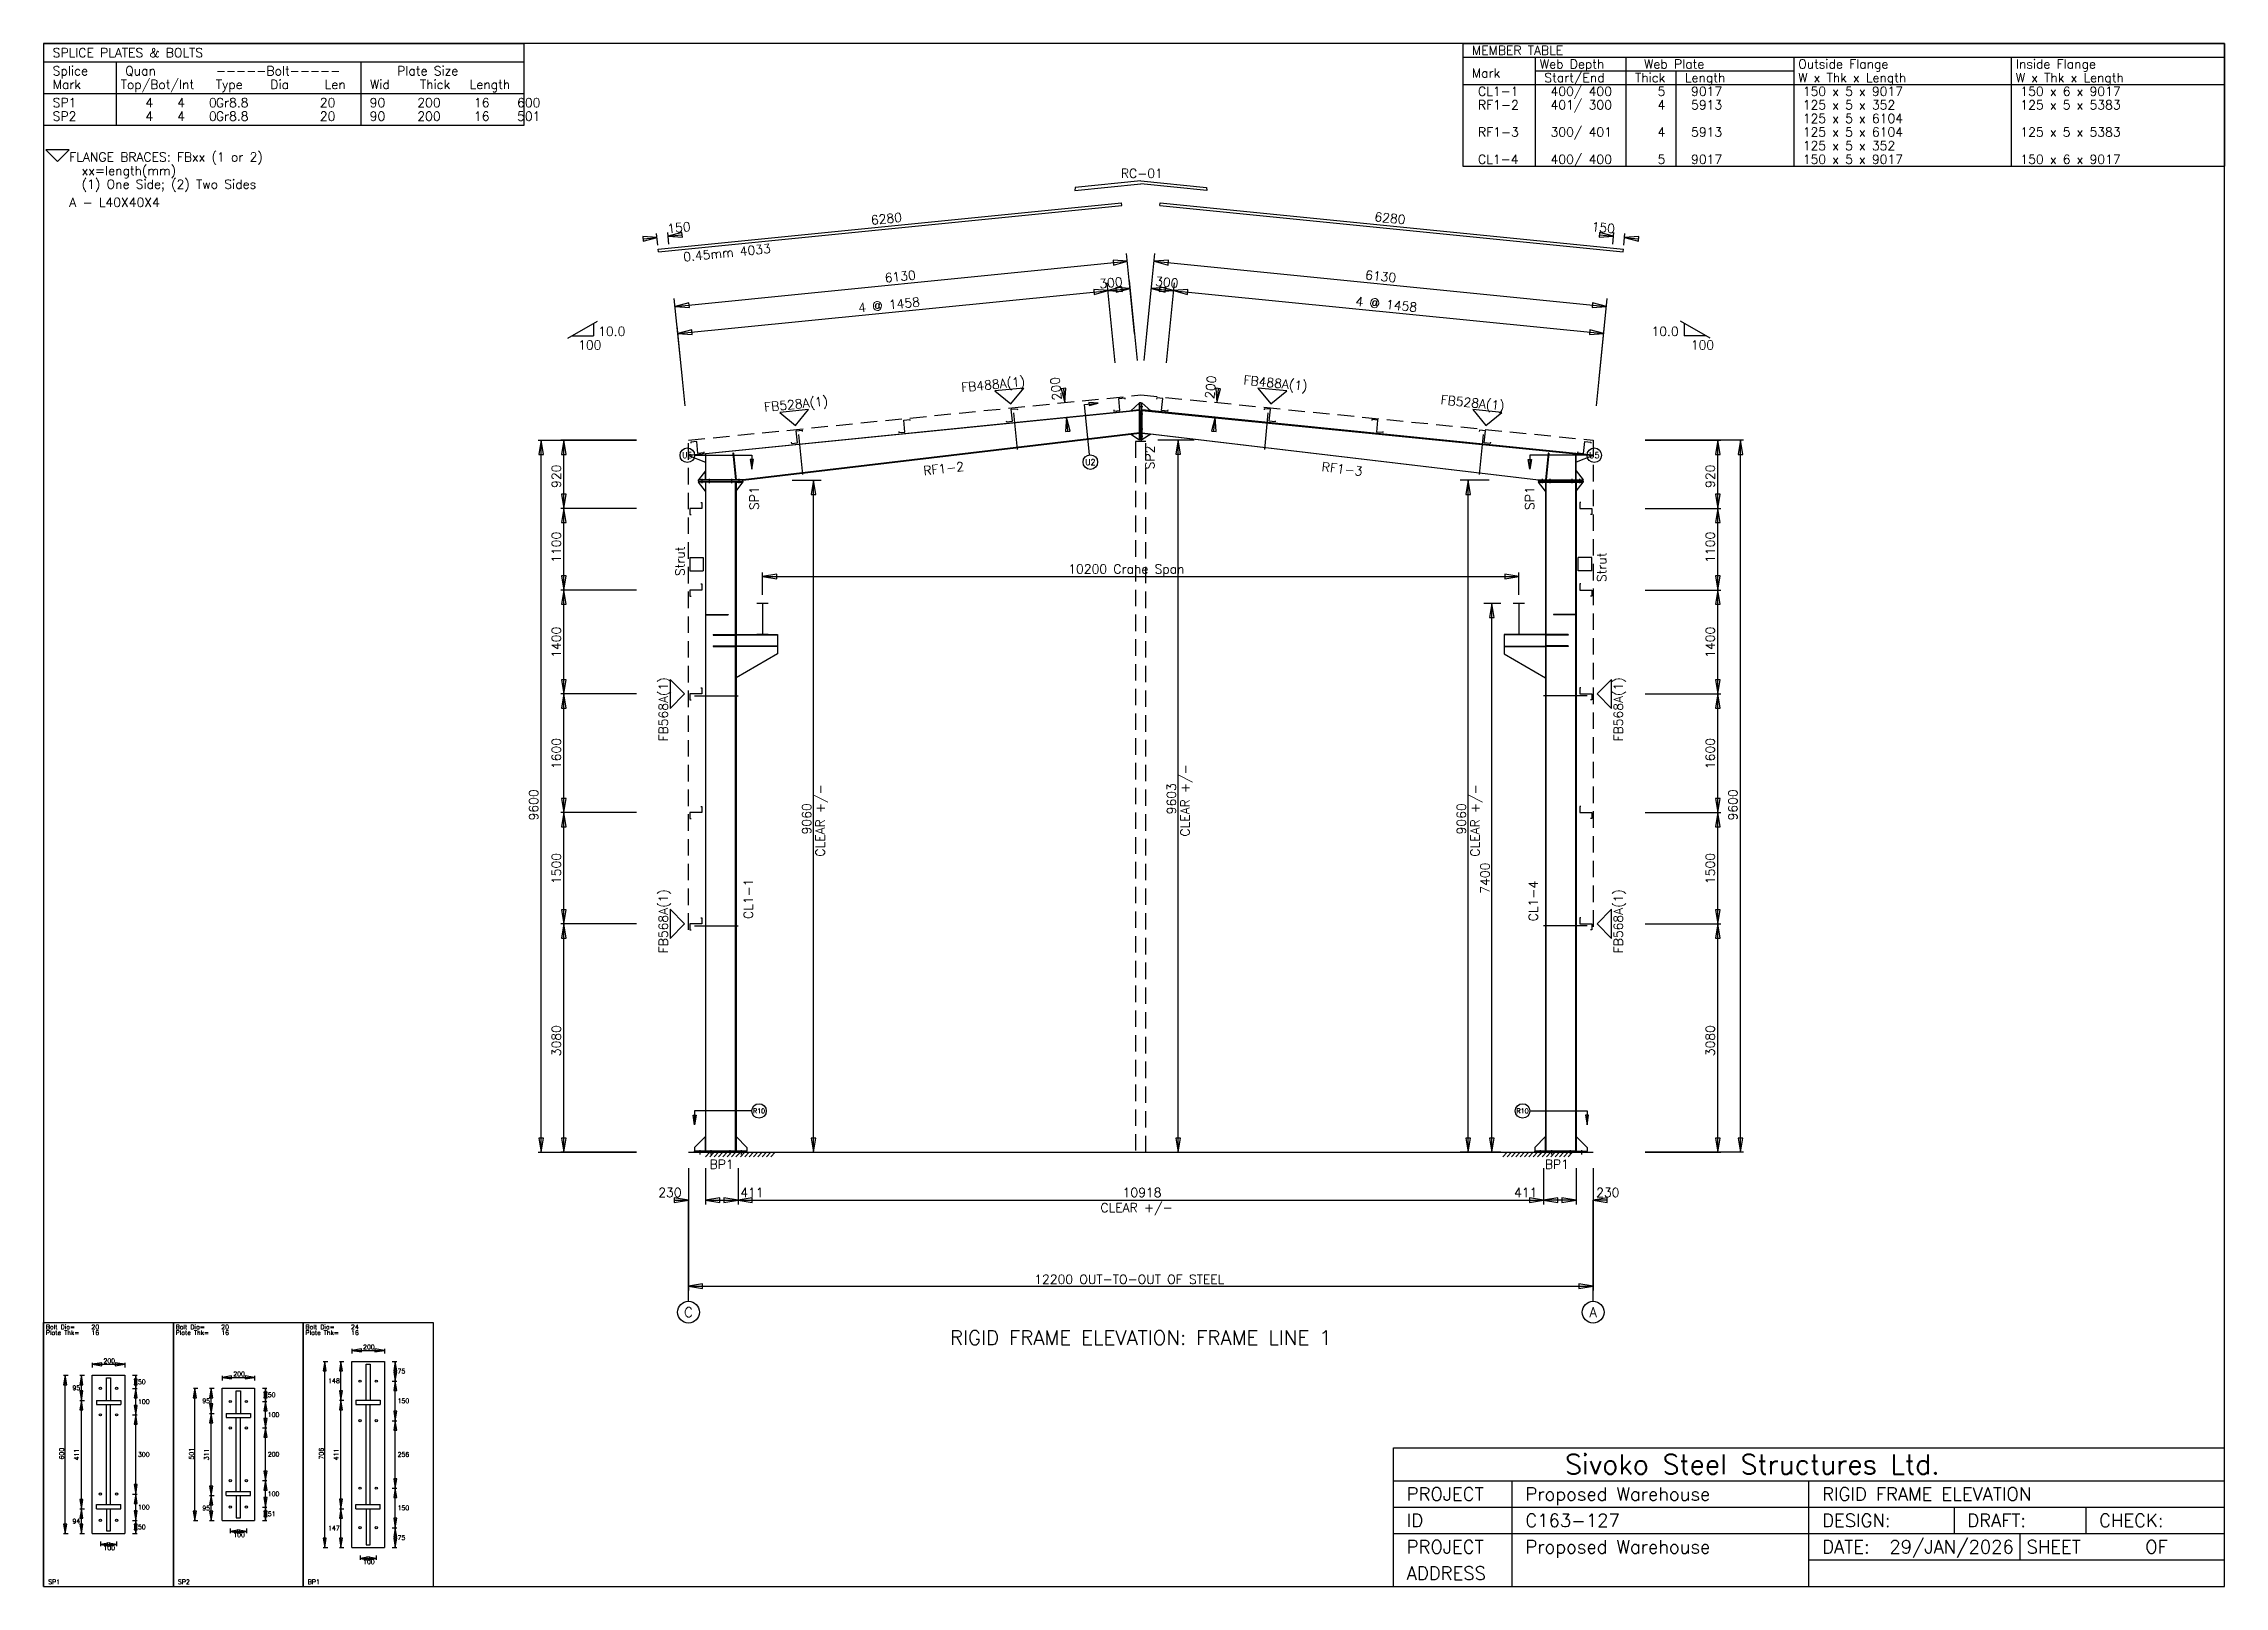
# Model space of a CAD drawing. Extents: x 0 to 29410, y 0 to 20797.
import ezdxf
from ezdxf.enums import TextEntityAlignment as Align

# ---------------------------------------------------------------- set-up
doc = ezdxf.new("R2010")
doc.units = 0
doc.linetypes.add('CONTIN', pattern=[0])
doc.linetypes.add('DASHED', pattern=[333.52, 222.32, -111.2])
doc.layers.get('0').update_dxf_attribs({"linetype": 'CONTIN'})
for name, color, linetype in [('1', 7, 'CONTIN'), ('10', 10, 'CONTIN'), ('11', 7, 'CONTIN'), ('12', 6, 'CONTIN'), ('13', 1, 'CONTIN'), ('14', 7, 'CONTIN'), ('15', 7, 'CONTIN'), ('2', 6, 'CONTIN'), ('22', 7, 'CONTIN'), ('26', 7, 'CONTIN'), ('3', 7, 'CONTIN'), ('5', 5, 'DASHED'), ('7', 7, 'CONTIN')]:
    doc.layers.add(name, color=color, linetype=linetype)
doc.styles.add('SIMPLEX', font='SIMPLEX')

msp = doc.modelspace()

# ---------------------------------------------------------------- texts
at = {"layer": '14', "style": 'SIMPLEX'}
for s, height, p in [('Sivoko Steel Structures Ltd.', 266.789124, (20516.8496, 1511.80493)), ('PROJECT', 177.859406, (18382.5371, 1156.08618)), ('Proposed Warehouse', 177.859406, (19983.2715, 1156.08618)), ('RIGID FRAME ELEVATION', 177.859406, (23985.1074, 1156.08618)), ('ID', 177.859406, (18382.5371, 800.36731)), ('C163-127', 177.859406, (19983.2715, 800.36731)), ('DESIGN:', 177.859406, (23985.1074, 800.36731)), ('DRAFT:', 177.859406, (25941.5625, 800.36731)), ('CHECK:', 177.859406, (27720.1563, 800.36731)), ('PROJECT', 177.859406, (18382.5371, 444.648529)), ('Proposed Warehouse', 177.859406, (19983.2715, 444.648529)), ('DATE:', 177.859406, (23985.1074, 444.648529)), ('29/JAN/2026', 177.859406, (24892.1895, 444.648529)), ('SHEET', 177.859406, (26741.9297, 444.648529)), ('OF', 177.859406, (28342.666, 444.648529)), ('ADDRESS', 177.859406, (18382.5371, 88.929703))]:
    msp.add_text(s, height=height, dxfattribs=at).set_placement(p)

# ---------------------------------------------------------------- blocks, each defined once
blk = doc.blocks.new('ARROWF')
for p, q in [((0, 0), (-191, 32)), ((-191, 32), (-191, -32)), ((-191, -32), (0, 0))]:
    blk.add_line(p, q)
blk = doc.blocks.new('EPBLK1')
for p, q in [((0, 0), (0, 1778.59387)), ((0, 1778.59387), (875.292297, 1778.59387)), ((875.292297, 1778.59387), (875.292297, 0)), ((328.234619, 355.718781), (328.234619, 1422.87524)), ((328.234619, 1422.87524), (547.057678, 1422.87524)), ((423.750885, 1253.90869), (423.750885, 1404.80469)), ((423.750885, 1404.80469), (451.541412, 1404.80469)), ((451.541412, 1404.80469), (451.541412, 1253.90869)), ((547.057678, 1422.87524), (547.057678, 355.718781)), ((355.587494, 1253.90869), (519.704773, 1253.90869)), ((355.587494, 1253.90869), (355.587494, 1226.11816)), ((355.587494, 1226.11816), (519.704773, 1226.11816)), ((423.750885, 550.697205), (423.750885, 1226.11816)), ((451.541412, 550.697205), (451.541412, 1226.11816)), ((519.704773, 1253.90869), (519.704773, 1226.11816)), ((355.587494, 550.697205), (519.704773, 550.697205)), ((355.587494, 522.906616), (355.587494, 550.697205)), ((355.587494, 522.906616), (519.704773, 522.906616)), ((423.750885, 522.906616), (423.750885, 373.789276)), ((451.541412, 373.789276), (451.541412, 522.906616)), ((519.704773, 522.906616), (519.704773, 550.697205)), ((328.234619, 355.718781), (547.057678, 355.718781)), ((423.750885, 373.789276), (451.541412, 373.789276)), ((0, 0), (875.292297, 0))]:
    blk.add_line(p, q)
for centre in [(382.940399, 1333.94543), (492.351929, 1333.94543), (382.940399, 1156.08606), (492.351929, 1156.08606), (382.940399, 622.507874), (492.351929, 622.507874), (382.940399, 444.648468), (492.351929, 444.648468)]:
    blk.add_circle(centre, 7.642396)
at = {"layer": '2'}
for p, q in [((328.234619, 1506.80261), (328.234619, 1476.23291)), ((328.234619, 1496.61267), (547.057678, 1496.61267)), ((547.057678, 1506.80261), (547.057678, 1476.23291)), ((134.627243, 1422.87524), (165.196823, 1422.87524)), ((144.817108, 355.718781), (144.817108, 1422.87524)), ((244.30722, 1422.87524), (274.876801, 1422.87524)), ((254.497086, 1253.90869), (254.497086, 1422.87524)), ((600.415527, 1422.87524), (630.985107, 1422.87524)), ((600.415527, 1333.94543), (630.985107, 1333.94543)), ((600.415527, 1333.94543), (630.985107, 1333.94543)), ((620.795227, 1333.94543), (620.795227, 1422.87524)), ((620.795227, 1156.08606), (620.795227, 1333.94543)), ((244.30722, 1253.90869), (274.876801, 1253.90869)), ((244.30722, 1253.90869), (274.876801, 1253.90869)), ((254.497086, 522.906555), (254.497086, 1253.90869)), ((600.415527, 1156.08606), (630.985107, 1156.08606)), ((600.415527, 1156.08606), (630.985107, 1156.08606)), ((620.795227, 622.507874), (620.795227, 1156.08606)), ((600.415527, 622.507874), (630.985107, 622.507874)), ((600.415527, 622.507874), (630.985107, 622.507874)), ((620.795227, 444.648468), (620.795227, 622.507874)), ((244.30722, 522.906555), (274.876801, 522.906555)), ((244.30722, 522.906555), (274.876801, 522.906555)), ((254.497086, 355.718781), (254.497086, 522.906555)), ((600.415527, 444.648468), (630.985107, 444.648468)), ((600.415527, 444.648468), (630.985107, 444.648468)), ((620.795227, 355.718781), (620.795227, 444.648468)), ((134.627243, 355.718781), (165.196823, 355.718781)), ((244.30722, 355.718781), (274.876801, 355.718781)), ((382.940399, 302.360962), (382.940399, 271.791412)), ((492.351929, 302.360962), (492.351929, 271.791412)), ((600.415527, 355.718781), (630.985107, 355.718781)), ((382.940399, 281.981262), (492.351929, 281.981262))]:
    blk.add_line(p, q, dxfattribs=at)
at = {"layer": '2', "xscale": 0.333, "yscale": 0.333, "zscale": 0.333}
for p, rotation in [((328.234619, 1496.61267), 180), ((144.817108, 1422.87524), 90), ((254.497086, 1422.87524), 89.9999847), ((620.795227, 1422.87524), 89.9999847), ((620.795227, 1333.94543), 89.9999847), ((620.795227, 1333.94543), 270), ((254.497086, 1253.90869), 89.9999847), ((254.497086, 1253.90869), 270), ((620.795227, 1156.08606), 270), ((620.795227, 1156.08606), 89.9999847), ((620.795227, 622.507874), 89.9999847), ((620.795227, 622.507874), 270), ((254.497086, 522.906555), 89.9999847), ((254.497086, 522.906555), 270), ((620.795227, 444.648468), 89.9999847), ((620.795227, 444.648468), 270), ((144.817108, 355.718781), 270), ((254.497086, 355.718781), 270), ((620.795227, 355.718781), 270), ((382.940399, 281.981262), 180)]:
    blk.add_blockref('ARROWF', p, dxfattribs=dict(at, rotation=rotation))
for p in [(547.057678, 1496.61267), (492.351929, 281.981262)]:
    blk.add_blockref('ARROWF', p, dxfattribs=at)
at = {"layer": '11', "style": 'SIMPLEX'}
for s, p in [('Bolt Dia=', (15.284792, 1732.7395)), ('Plate Thk=', (15.284792, 1694.52747)), ('20', (322.250641, 1732.7395)), ('16', (322.250641, 1694.52747)), ('200', (403.255371, 1504.255)), ('50', (636.080017, 1363.12549)), ('100', (636.080017, 1229.73084)), ('300', (636.080017, 874.012146)), ('100', (636.080017, 518.293396)), ('50', (636.080017, 384.898834)), ('100', (403.255371, 243.769257)), ('SP1', (30.569584, 15.284792))]:
    blk.add_text(s, height=30.5695839, dxfattribs=at).set_placement(p)
for s, p in [('95', (246.854691, 1338.39197)), ('94', (246.854691, 439.312653))]:
    blk.add_text(s, height=30.5695839, dxfattribs=at).set_placement(p, align=Align.MIDDLE_RIGHT)
blk.add_text('600', height=30.5695839, rotation=90, dxfattribs=at).set_placement((137.174698, 854.906128))
blk.add_text('411', height=30.5695839, rotation=90, dxfattribs=at).set_placement((246.854691, 888.407593), align=Align.BOTTOM_CENTER)
blk = doc.blocks.new('EPBLK2')
for p, q in [((0, 0), (0, 1778.59387)), ((0, 1778.59387), (875.292297, 1778.59387)), ((875.292297, 1778.59387), (875.292297, 0)), ((328.234619, 443.599091), (328.234619, 1334.99487)), ((328.234619, 1334.99487), (547.057678, 1334.99487)), ((547.057678, 1334.99487), (547.057678, 443.599091)), ((423.750885, 1166.08179), (423.750885, 1316.92432)), ((423.750885, 1316.92432), (451.541412, 1316.92432)), ((451.541412, 1316.92432), (451.541412, 1166.08179)), ((355.587494, 1166.08179), (519.704773, 1166.08179)), ((355.587494, 1166.08179), (355.587494, 1138.29126)), ((355.587494, 1138.29126), (519.704773, 1138.29126)), ((423.750885, 640.302734), (423.750885, 1138.29126)), ((451.541412, 640.302734), (451.541412, 1138.29126)), ((519.704773, 1166.08179), (519.704773, 1138.29126)), ((355.587494, 640.302734), (519.704773, 640.302734)), ((355.587494, 612.512146), (355.587494, 640.302734)), ((355.587494, 612.512146), (519.704773, 612.512146)), ((423.750885, 612.512207), (423.750885, 461.669586)), ((451.541412, 461.669586), (451.541412, 612.512207)), ((519.704773, 612.512146), (519.704773, 640.302734)), ((328.234619, 443.599091), (547.057678, 443.599091)), ((423.750885, 461.669586), (451.541412, 461.669586)), ((0, 0), (875.292297, 0))]:
    blk.add_line(p, q)
for centre in [(382.940399, 1246.06519), (492.351929, 1246.06519), (382.940399, 1068.20569), (492.351929, 1068.20569), (382.940399, 712.486938), (492.351929, 712.486938), (382.940399, 534.627564), (492.351929, 534.627564)]:
    blk.add_circle(centre, 7.642396)
at = {"layer": '2'}
for p, q in [((134.627243, 1334.99487), (165.196823, 1334.99487)), ((144.817108, 443.599091), (144.817108, 1334.99487)), ((244.30722, 1334.99487), (274.876801, 1334.99487)), ((254.497086, 1166.08167), (254.497086, 1334.99487)), ((328.234619, 1418.92224), (328.234619, 1388.35266)), ((328.234619, 1408.73242), (547.057678, 1408.73242)), ((547.057678, 1418.92224), (547.057678, 1388.35266)), ((600.415527, 1334.99487), (630.985107, 1334.99487)), ((620.795227, 1246.06519), (620.795227, 1334.99487)), ((600.415527, 1246.06519), (630.985107, 1246.06519)), ((600.415527, 1246.06519), (630.985107, 1246.06519)), ((620.795227, 1068.20569), (620.795227, 1246.06519)), ((244.30722, 1166.08167), (274.876801, 1166.08167)), ((244.30722, 1166.08167), (274.876801, 1166.08167)), ((254.497086, 612.512207), (254.497086, 1166.08167)), ((600.415527, 1068.20569), (630.985107, 1068.20569)), ((600.415527, 1068.20569), (630.985107, 1068.20569)), ((620.795227, 712.486938), (620.795227, 1068.20569)), ((244.30722, 612.512207), (274.876801, 612.512207)), ((244.30722, 612.512207), (274.876801, 612.512207)), ((254.497086, 443.599091), (254.497086, 612.512207)), ((600.415527, 712.486938), (630.985107, 712.486938)), ((600.415527, 712.486938), (630.985107, 712.486938)), ((620.795227, 534.627564), (620.795227, 712.486938)), ((134.627243, 443.599091), (165.196823, 443.599091)), ((244.30722, 443.599091), (274.876801, 443.599091)), ((600.415527, 534.627564), (630.985107, 534.627564)), ((600.415527, 534.627564), (630.985107, 534.627564)), ((600.415527, 443.599091), (630.985107, 443.599091)), ((620.795227, 443.599091), (620.795227, 534.627564)), ((382.940399, 390.241272), (382.940399, 359.671692)), ((382.940399, 369.861542), (492.351929, 369.861542)), ((492.351929, 390.241272), (492.351929, 359.671692))]:
    blk.add_line(p, q, dxfattribs=at)
at = {"layer": '2', "xscale": 0.333, "yscale": 0.333, "zscale": 0.333}
for p, rotation in [((144.817108, 1334.99487), 90), ((254.497086, 1334.99487), 89.9999847), ((328.234619, 1408.73242), 180), ((620.795227, 1334.99487), 89.9999847), ((254.497086, 1166.08167), 270), ((620.795227, 1246.06519), 89.9999847), ((620.795227, 1246.06519), 270), ((254.497086, 1166.08167), 89.9999847), ((620.795227, 1068.20569), 89.9999847), ((620.795227, 1068.20569), 270), ((620.795227, 712.486938), 270), ((254.497086, 612.512207), 89.9999847), ((254.497086, 612.512207), 270), ((620.795227, 712.486938), 89.9999847), ((620.795227, 534.627564), 270), ((144.817108, 443.599091), 270), ((254.497086, 443.599091), 270), ((620.795227, 534.627564), 89.9999847), ((620.795227, 443.599091), 270), ((382.940399, 369.861542), 180)]:
    blk.add_blockref('ARROWF', p, dxfattribs=dict(at, rotation=rotation))
for p in [(547.057678, 1408.73242), (492.351929, 369.861542)]:
    blk.add_blockref('ARROWF', p, dxfattribs=at)
at = {"layer": '11', "style": 'SIMPLEX'}
for s, p in [('Bolt Dia=', (15.284792, 1732.7395)), ('Plate Thk=', (15.284792, 1694.52747)), ('20', (322.250641, 1732.7395)), ('16', (322.250641, 1694.52747)), ('200', (403.255371, 1416.37476)), ('50', (636.080017, 1275.24524)), ('100', (636.080017, 1141.85059)), ('200', (636.080017, 875.061523)), ('100', (636.080017, 608.272461)), ('51', (636.080017, 473.828522)), ('100', (403.255371, 331.649567)), ('SP2', (30.569584, 15.284792))]:
    blk.add_text(s, height=30.5695839, dxfattribs=at).set_placement(p)
for p in [(246.854691, 1250.53833), (246.854691, 528.055664)]:
    blk.add_text('95', height=30.5695839, dxfattribs=at).set_placement(p, align=Align.MIDDLE_RIGHT)
blk.add_text('501', height=30.5695839, rotation=90, dxfattribs=at).set_placement((137.174698, 854.906128))
blk.add_text('311', height=30.5695839, rotation=90, dxfattribs=at).set_placement((246.854691, 889.296936), align=Align.BOTTOM_CENTER)
blk = doc.blocks.new('EPBLK3')
for p, q in [((0, 0), (0, 1778.59387)), ((0, 1778.59387), (875.292297, 1778.59387)), ((875.292297, 1778.59387), (875.292297, 0)), ((328.234619, 261.897919), (328.234619, 1516.69604)), ((328.234619, 1516.69604), (547.057678, 1516.69604)), ((423.750885, 1254.35339), (423.750885, 1498.62549)), ((423.750885, 1498.62549), (451.541412, 1498.62549)), ((451.541412, 1498.62549), (451.541412, 1254.35339)), ((547.057678, 1516.69604), (547.057678, 261.897919)), ((355.587494, 1254.35339), (519.704773, 1254.35339)), ((355.587494, 1254.35339), (355.587494, 1226.56287)), ((355.587494, 1226.56287), (519.704773, 1226.56287)), ((423.750885, 551.141785), (423.750885, 1226.56287)), ((451.541412, 551.141785), (451.541412, 1226.56287)), ((519.704773, 1254.35339), (519.704773, 1226.56287)), ((355.587494, 551.141785), (519.704773, 551.141785)), ((355.587494, 523.351257), (355.587494, 551.141785)), ((355.587494, 523.351257), (519.704773, 523.351257)), ((423.750885, 523.351196), (423.750885, 279.968414)), ((451.541412, 279.968414), (451.541412, 523.351196)), ((519.704773, 523.351257), (519.704773, 551.141785)), ((328.234619, 261.897919), (547.057678, 261.897919)), ((423.750885, 279.968414), (451.541412, 279.968414)), ((0, 0), (875.292297, 0))]:
    blk.add_line(p, q)
for centre in [(382.940399, 1383.30139), (492.351929, 1383.30139), (382.940399, 1116.51245), (492.351929, 1116.51245), (382.940399, 662.081543), (492.351929, 662.081543), (382.940399, 395.29245), (492.351929, 395.29245)]:
    blk.add_circle(centre, 7.642396)
at = {"layer": '2'}
for p, q in [((134.627243, 1516.69604), (165.196823, 1516.69604)), ((144.817108, 261.897919), (144.817108, 1516.69604)), ((244.30722, 1516.69604), (274.876801, 1516.69604)), ((254.497086, 1254.35352), (254.497086, 1516.69604)), ((328.234619, 1600.62341), (328.234619, 1570.05371)), ((328.234619, 1590.43347), (547.057678, 1590.43347)), ((547.057678, 1600.62341), (547.057678, 1570.05371)), ((600.415527, 1516.69604), (630.985107, 1516.69604)), ((620.795227, 1383.30139), (620.795227, 1516.69604)), ((600.415527, 1383.30139), (630.985107, 1383.30139)), ((600.415527, 1383.30139), (630.985107, 1383.30139)), ((620.795227, 1116.51245), (620.795227, 1383.30139)), ((244.30722, 1254.35352), (274.876801, 1254.35352)), ((244.30722, 1254.35352), (274.876801, 1254.35352)), ((254.497086, 523.351196), (254.497086, 1254.35352)), ((600.415527, 1116.51245), (630.985107, 1116.51245)), ((600.415527, 1116.51245), (630.985107, 1116.51245)), ((620.795227, 662.081543), (620.795227, 1116.51245)), ((600.415527, 662.081543), (630.985107, 662.081543)), ((600.415527, 662.081543), (630.985107, 662.081543)), ((620.795227, 395.29245), (620.795227, 662.081543)), ((244.30722, 523.351196), (274.876801, 523.351196)), ((244.30722, 523.351196), (274.876801, 523.351196)), ((254.497086, 261.897919), (254.497086, 523.351196)), ((600.415527, 395.29245), (630.985107, 395.29245)), ((600.415527, 395.29245), (630.985107, 395.29245)), ((620.795227, 261.897919), (620.795227, 395.29245)), ((134.627243, 261.897919), (165.196823, 261.897919)), ((244.30722, 261.897919), (274.876801, 261.897919)), ((382.940399, 208.5401), (382.940399, 177.970535)), ((382.940399, 188.16037), (492.351929, 188.16037)), ((492.351929, 208.5401), (492.351929, 177.970535)), ((600.415527, 261.897919), (630.985107, 261.897919))]:
    blk.add_line(p, q, dxfattribs=at)
at = {"layer": '2', "xscale": 0.333, "yscale": 0.333, "zscale": 0.333}
for p, rotation in [((144.817108, 1516.69604), 90), ((254.497086, 1516.69604), 89.9999847), ((328.234619, 1590.43347), 180), ((620.795227, 1516.69604), 89.9999847), ((620.795227, 1383.30139), 89.9999847), ((620.795227, 1383.30139), 270), ((254.497086, 1254.35352), 89.9999847), ((254.497086, 1254.35352), 270), ((620.795227, 1116.51245), 270), ((620.795227, 1116.51245), 89.9999847), ((620.795227, 662.081543), 89.9999847), ((620.795227, 662.081543), 270), ((254.497086, 523.351196), 89.9999847), ((254.497086, 523.351196), 270), ((620.795227, 395.29245), 270), ((144.817108, 261.897919), 270), ((254.497086, 261.897919), 270), ((620.795227, 395.29245), 89.9999847), ((620.795227, 261.897919), 270), ((382.940399, 188.16037), 180)]:
    blk.add_blockref('ARROWF', p, dxfattribs=dict(at, rotation=rotation))
for p in [(547.057678, 1590.43347), (492.351929, 188.16037)]:
    blk.add_blockref('ARROWF', p, dxfattribs=at)
at = {"layer": '11', "style": 'SIMPLEX'}
for s, p in [('Bolt Dia=', (15.284792, 1732.7395)), ('Plate Thk=', (15.284792, 1694.52747)), ('24', (322.250641, 1732.7395)), ('16', (322.250641, 1694.52747)), ('200', (403.255371, 1598.07605)), ('75', (636.080017, 1434.71387)), ('150', (636.080017, 1234.62207)), ('256', (636.080017, 874.012146)), ('150', (636.080017, 513.402222)), ('75', (636.080017, 313.310364)), ('100', (403.255371, 149.948395)), ('BP1', (30.569584, 15.284792))]:
    blk.add_text(s, height=30.5695839, dxfattribs=at).set_placement(p)
for s, p in [('148', (246.854691, 1385.52466)), ('147', (246.854691, 392.624542))]:
    blk.add_text(s, height=30.5695839, dxfattribs=at).set_placement(p, align=Align.MIDDLE_RIGHT)
blk.add_text('706', height=30.5695839, rotation=90, dxfattribs=at).set_placement((137.174698, 854.906128))
blk.add_text('411', height=30.5695839, rotation=90, dxfattribs=at).set_placement((246.854691, 888.852295), align=Align.BOTTOM_CENTER)
blk = doc.blocks.new('WSECTN')
for p, q in [((-76.2, 25.4), (76.2, 25.4)), ((0, 0), (0, 25.4)), ((-76.2, 0), (76.2, 0))]:
    blk.add_line(p, q)
blk = doc.blocks.new('ZCOL')
for p, q in [((10.2, 0), (0, 0)), ((0, 0), (0, -25.4)), ((10.2, -2.5), (10.2, 0)), ((-10.2, -25.4), (-10.2, -22.9)), ((0, -25.4), (-10.2, -25.4))]:
    blk.add_line(p, q)
blk = doc.blocks.new('MARKER')
for p, q in [((195.64534, 195.64534), (-195.64534, 195.64534)), ((-195.64534, 195.64534), (0, 0)), ((0, 0), (195.64534, 195.64534))]:
    blk.add_line(p, q)
blk = doc.blocks.new('CUTFRM')
for p, q in [((0, 0), (0, -25.4)), ((0, -25.4), (-185.86307, -25.4))]:
    blk.add_line(p, q)
blk = doc.blocks.new('ARROWPF')
for p, q in [((0, 0), (-127, 21)), ((-127, 21), (-127, -21)), ((-127, -21), (0, 0))]:
    blk.add_line(p, q)
blk = doc.blocks.new('FRAME1')
at = {"layer": '1'}
for p, q in [((5211.3252, 12968.1074), (6100, 13056.9746)), ((5215.1167, 13006.0186), (5211.3252, 12968.1074)), ((6100, 13094.5059), (5215.1167, 13006.0186)), ((6100, 13094.5059), (6984.88379, 13006.0186)), ((6988.67432, 12968.1074), (6100, 13056.9746)), ((6984.88379, 13006.0186), (6988.67432, 12968.1074)), ((-408.31247, 12175.6445), (5840.91895, 12800.5674)), ((-404.52139, 12137.7334), (5844.70996, 12762.6563)), ((5844.70996, 12762.6563), (5840.91895, 12800.5674)), ((6355.26611, 12762.6582), (6359.05664, 12800.5693)), ((6355.26611, 12762.6582), (12604.5215, 12137.7334)), ((6359.05664, 12800.5693), (12608.3125, 12175.6445)), ((-404.52139, 12137.7334), (-408.31247, 12175.6445)), ((12604.5215, 12137.7334), (12608.3125, 12175.6445)), ((10, 9400.00195), (6083.50195, 10007.3506)), ((6084, 10002.377), (10.498, 9395.02734)), ((6084, 10002.377), (235, 9417.47754)), ((5964, 9995.40137), (6084, 10104.0283)), ((6084, 10007.4014), (5964, 9995.40137)), ((6071.2998, 10053.9766), (6128.7002, 10053.9766)), ((6071.2998, 10053.9766), (6128.7002, 10053.9766)), ((6084, 10002.377), (6083.50195, 10007.3506)), ((6084, 10104.0283), (6084, 10104.0283)), ((6084, 10007.4014), (6084, 10104.0283)), ((6084, 9602.79492), (6084, 10103.9766)), ((6100, 10103.9766), (6084, 10103.9766)), ((6084, 10002.377), (6084, 9700.89258)), ((6100, 10103.9766), (6100, 9602.79492)), ((6100, 10103.9766), (6100, 9602.79492)), ((6100, 10103.9766), (6116, 10103.9766)), ((6236, 9995.40137), (6116, 10104.0283)), ((6116, 10104.0283), (6116, 10104.0283)), ((6116, 10007.4014), (6116, 10104.0283)), ((6116, 9602.79492), (6116, 10103.9766)), ((6116, 10007.4014), (6236, 9995.40137)), ((6116, 10002.377), (6116.49805, 10007.3506)), ((6116, 10002.377), (6116, 9700.89258)), ((6116, 10002.377), (11965, 9417.47754)), ((6116, 10002.377), (12189.502, 9395.02734)), ((12190, 9400.00195), (6116.49805, 10007.3506)), ((4384.75244, 9966.68848), (4433.93359, 9474.87402)), ((6071.2998, 9953.97559), (6128.7002, 9953.97559)), ((6071.2998, 9953.97559), (6128.7002, 9953.97559)), ((6071.2998, 9753.97656), (6128.7002, 9753.97656)), ((6071.2998, 9753.97656), (6128.7002, 9753.97656)), ((7815.22217, 9966.69043), (7766.0415, 9474.87695)), ((229.999985, 9416.97656), (0, 9393.97754)), ((235, 9416.97656), (229.999985, 9416.97656)), ((229.999985, 9416.97656), (229.999985, 9065.28223)), ((235, 9065.28223), (235, 9417.47754)), ((235, 9065.28223), (235, 9416.97656)), ((605.163025, 9423.79395), (599.193054, 9423.19629)), ((599.193054, 9423.19629), (635.015015, 9064.9834)), ((605.163025, 9423.79395), (640.984985, 9065.58105)), ((6084, 9700.89258), (738, 9065.28223)), ((6083.41016, 9700.82227), (738, 9065.28223)), ((738.590027, 9060.31738), (6084, 9695.85645)), ((1484.02026, 9676.61523), (1537.97473, 9137.06934)), ((6084, 9695.85645), (5964, 9681.58984)), ((5964, 9681.58984), (6084, 9602.79492)), ((6071.2998, 9653.97754), (6128.7002, 9653.97754)), ((6071.2998, 9653.97754), (6128.7002, 9653.97754)), ((6083.41016, 9700.82227), (6084, 9695.85645)), ((6084, 9695.85645), (6084, 9602.79492)), ((6100, 9602.79492), (6084, 9602.79492)), ((6084, 9602.79492), (6084, 9602.79492)), ((6100, 9602.79492), (6116, 9602.79492)), ((6116, 9700.89258), (11461.999, 9065.2832)), ((6116.58984, 9700.82227), (6116, 9695.85645)), ((11461.4092, 9060.31836), (6116, 9695.85645)), ((6116, 9695.85645), (6236, 9681.58984)), ((6116, 9695.85645), (6116, 9602.79492)), ((6236, 9681.58984), (6116, 9602.79492)), ((6116, 9602.79492), (6116, 9602.79492)), ((6116.58984, 9700.82227), (11461.999, 9065.2832)), ((10715.9561, 9676.61816), (10662.001, 9137.07227)), ((11594.8359, 9423.79395), (11559.0146, 9065.58105)), ((11600.8066, 9423.19629), (11564.9834, 9064.98438)), ((11600.8066, 9423.19629), (11594.8359, 9423.79395)), ((11965, 9065.2832), (11965, 9417.47754)), ((11965, 9416.97656), (11965, 9065.2832)), ((11965, 9416.97656), (11969.999, 9416.97656)), ((11969.999, 9065.2832), (11969.999, 9416.97656)), ((11969.999, 9416.97656), (12199.999, 9393.97754)), ((0, 9393.97754), (229.999985, 9301.97656)), ((10.498, 9395.02734), (10, 9400.00195)), ((229.999985, 9185.28223), (135, 9065.28223)), ((229.999985, 9065.28223), (229.999985, 9185.28223)), ((12199.999, 9393.97754), (11969.999, 9301.97656)), ((11969.999, 9065.2832), (11969.999, 9185.28223)), ((11969.999, 9185.28223), (12065, 9065.2832)), ((12189.502, 9395.02734), (12190, 9400.00195)), ((735, 9065.28223), (135, 9065.28223)), ((135, 9049.28223), (135, 9065.28223)), ((135, 9065.28223), (135, 9065.28223)), ((229.999985, 9065.28223), (135, 9065.28223)), ((135, 9049.28223), (735, 9049.28223)), ((135, 9049.28223), (135, 9033.28223)), ((135, 9049.28223), (735, 9049.28223)), ((735, 9033.28223), (135, 9033.28223)), ((229.999985, 8913.2832), (135, 9033.28223)), ((135, 9033.28223), (135, 9033.28223)), ((229.999985, 9033.28223), (135, 9033.28223)), ((185, 9020.58301), (185, 9077.98242)), ((185, 9020.58301), (185, 9077.98242)), ((235, 9065.28223), (229.999985, 9065.28223)), ((235, 9033.28223), (229.999985, 9033.28223)), ((229.999985, 9033.28223), (229.999985, 16)), ((229.999985, 9033.28223), (229.999985, 8913.2832)), ((738, 9065.28223), (235, 9065.28223)), ((635, 9033.28223), (235, 9033.28223)), ((235, 16), (235, 9033.28223)), ((235, 16), (235, 9033.28223)), ((285, 9020.58301), (285, 9077.98242)), ((285, 9020.58301), (285, 9077.98242)), ((585, 9020.58301), (585, 9077.98242)), ((585, 9020.58301), (585, 9077.98242)), ((635, 16), (635, 9033.28223)), ((635, 9033.28223), (635, 9033.28223)), ((635, 16), (635, 9033.28223)), ((635, 9033.28223), (641, 9033.28223)), ((640.984985, 9065.58105), (635.015015, 9064.9834)), ((641, 9033.28223), (641, 16)), ((641, 9033.28223), (641, 8913.2832)), ((641, 8913.2832), (735, 9033.28223)), ((641, 9033.28223), (735, 9033.28223)), ((685, 9020.58301), (685, 9077.98242)), ((685, 9020.58301), (685, 9077.98242)), ((735, 9049.28223), (735, 9065.28223)), ((735, 9049.28223), (735, 9033.28223)), ((735, 9033.28223), (735, 9033.28223)), ((738, 9065.28223), (738.590027, 9060.31738)), ((11461.999, 9065.2832), (11461.4092, 9060.31836)), ((11461.999, 9065.2832), (11965, 9065.2832)), ((11464.998, 9049.2832), (11464.998, 9065.2832)), ((11464.998, 9065.2832), (12065, 9065.2832)), ((12065, 9049.2832), (11464.998, 9049.2832)), ((12065, 9049.2832), (11464.998, 9049.2832)), ((11464.998, 9049.2832), (11464.998, 9033.2832)), ((11464.998, 9033.2832), (12065, 9033.2832)), ((11559, 8913.28418), (11464.998, 9033.2832)), ((11464.998, 9033.2832), (11464.998, 9033.2832)), ((11559, 9033.2832), (11464.998, 9033.2832)), ((11515, 9077.9834), (11515, 9020.58301)), ((11515, 9077.9834), (11515, 9020.58301)), ((11564.999, 9033.2832), (11559, 9033.2832)), ((11559, 9033.2832), (11559, 16)), ((11559, 9033.2832), (11559, 8913.28418)), ((11564.9834, 9064.98438), (11559.0146, 9065.58105)), ((11564.999, 16), (11564.999, 9033.2832)), ((11564.999, 9033.2832), (11564.999, 9033.2832)), ((11564.999, 9033.2832), (11965, 9033.2832)), ((11564.999, 16), (11564.999, 9033.2832)), ((11615, 9077.9834), (11615, 9020.58301)), ((11615, 9077.9834), (11615, 9020.58301)), ((11915, 9077.9834), (11915, 9020.58301)), ((11915, 9077.9834), (11915, 9020.58301)), ((11965, 9065.2832), (11969.999, 9065.2832)), ((11965, 16), (11965, 9033.2832)), ((11965, 16), (11965, 9033.2832)), ((11965, 9033.2832), (11969.999, 9033.2832)), ((11969.999, 9065.2832), (12065, 9065.2832)), ((11969.999, 9033.2832), (11969.999, 16)), ((11969.999, 9033.2832), (11969.999, 8913.28418)), ((11969.999, 8913.28418), (12065, 9033.2832)), ((11969.999, 9033.2832), (12065, 9033.2832)), ((12015, 9077.9834), (12015, 9020.58301)), ((12015, 9077.9834), (12015, 9020.58301)), ((12065, 9049.2832), (12065, 9065.2832)), ((12065, 9065.2832), (12065, 9065.2832)), ((12065, 9049.2832), (12065, 9033.2832)), ((12065, 9033.2832), (12065, 9033.2832)), ((235, 7250), (535, 7250)), ((235, 7250), (235, 7243.99951)), ((235, 7243.99951), (535, 7243.99951)), ((535, 7250), (535, 7243.99951)), ((11965, 7250), (11664.999, 7250)), ((11664.999, 7250), (11664.999, 7243.99951)), ((11965, 7243.99951), (11664.999, 7243.99951)), ((11965, 7250), (11965, 7243.99951)), ((335, 6980), (635, 6980)), ((335, 6980), (335, 6972)), ((335, 6972), (635, 6972)), ((335, 6825.99951), (635, 6825.99951)), ((335, 6825.99951), (335, 6820)), ((335, 6820), (635, 6820)), ((635, 6980), (635, 6972)), ((635, 6825.99951), (635, 6820)), ((641, 6980), (1200, 6980)), ((641, 6974.99951), (1200, 6974.99951)), ((1200, 6824.99951), (641, 6824.99951)), ((1200, 6820), (641, 6820)), ((1200, 6980), (1200, 6820)), ((1200, 6820), (1200, 6720)), ((11559, 6980), (11000, 6980)), ((11000, 6980), (11000, 6820)), ((11559, 6974.99951), (11000, 6974.99951)), ((11000, 6824.99951), (11559, 6824.99951)), ((11000, 6820), (11559, 6820)), ((11000, 6820), (11000, 6720)), ((11865, 6980), (11564.999, 6980)), ((11564.999, 6980), (11564.999, 6972)), ((11865, 6972), (11564.999, 6972)), ((11865, 6825.99951), (11564.999, 6825.99951)), ((11564.999, 6825.99951), (11564.999, 6820)), ((11865, 6820), (11564.999, 6820)), ((11865, 6980), (11865, 6972)), ((11865, 6825.99951), (11865, 6820)), ((1200, 6720), (641, 6397.26074)), ((11000, 6720), (11559, 6397.26074)), ((80.431946, 6153.3208), (668.101929, 6153.32031)), ((12119.5713, 6153.32031), (11531.9014, 6153.32031)), ((80.430977, 3053.32104), (668.100952, 3053.32104)), ((12119.5723, 3053.32007), (11531.9023, 3053.32007)), ((229.999985, 213.5), (82.499992, 66)), ((82.499992, 66), (82.499992, 16)), ((788, 16), (82.499992, 16)), ((82.499992, 0), (82.499992, 16)), ((229.999985, 16), (82.499992, 16)), ((82.499992, 0), (788, 0)), ((157.5, -28.700001), (157.5, 28.700001)), ((229.999985, 16), (229.999985, 213.5)), ((235, 16), (229.999985, 16)), ((235, 16), (635, 16)), ((307.5, -28.700001), (307.5, 28.700001)), ((563, -28.700001), (563, 28.700001)), ((635, 16), (641, 16)), ((641, 16), (641, 213)), ((641, 213), (788, 66)), ((641, 16), (788, 16)), ((713, -28.700001), (713, 28.700001)), ((788, 66), (788, 16)), ((788, 0), (788, 16)), ((11559, 213), (11411.999, 66)), ((11411.999, 66), (11411.999, 16)), ((11411.999, 0), (11411.999, 16)), ((11411.999, 16), (12117.5, 16)), ((11559, 16), (11411.999, 16)), ((12117.5, 0), (11411.999, 0)), ((11486.999, 28.700001), (11486.999, -28.700001)), ((11559, 16), (11559, 213)), ((11564.999, 16), (11559, 16)), ((11965, 16), (11564.999, 16)), ((11637, 28.700001), (11637, -28.700001)), ((11892.499, 28.700001), (11892.499, -28.700001)), ((11965, 16), (11969.999, 16)), ((11969.999, 16), (11969.999, 213.5)), ((11969.999, 213.5), (12117.5, 66)), ((11969.999, 16), (12117.5, 16)), ((12042.5, 28.700001), (12042.5, -28.700001)), ((12117.5, 66), (12117.5, 16)), ((12117.5, 0), (12117.5, 16))]:
    blk.add_line(p, q, dxfattribs=at)
at = {"layer": '10'}
for p, q in [((19.052494, 8020.47559), (19.052437, 7839.5249)), ((19.052494, 8020.47559), (200.002487, 8020.47559)), ((200.002487, 8020.47559), (200.002426, 7839.5249)), ((12180.9482, 8020.47559), (11999.998, 8020.47559)), ((11999.998, 7839.5249), (11999.998, 8020.47559)), ((12180.9482, 7839.5249), (12180.9482, 8020.47559)), ((19.052437, 7839.5249), (200.002426, 7839.5249)), ((12180.9482, 7839.5249), (11999.998, 7839.5249))]:
    blk.add_line(p, q, dxfattribs=at)
at = {"layer": '12'}
for p, q in [((-413.6218, 12228.7373), (-429.43909, 12386.9102)), ((-264.36621, 12243.6621), (-280.1835, 12401.8359)), ((12464.3652, 12243.6621), (12480.1826, 12401.8359)), ((12613.6211, 12228.7373), (12629.4395, 12386.9102)), ((5755.12939, 10643.4932), (5647.17432, 11723.0518)), ((6053.66504, 10673.3467), (5945.70947, 11752.9053)), ((6146.33496, 10673.3467), (6254.29053, 11752.9053)), ((6444.84619, 10643.4961), (6552.80127, 11723.0537)), ((-46.334709, 10063.3467), (-154.2905, 11142.9053)), ((12246.335, 10063.3467), (12354.291, 11142.9053)), ((-2027.3625, 9600), (-702.68469, 9600)), ((-702.68469, 9600), (-1721.6667, 9600)), ((6329.43115, 9602.7998), (6818.54443, 9602.7998)), ((12902.6855, 9600), (13921.667, 9600)), ((14227.3652, 9600), (12902.6855, 9600)), ((1399.85461, 9060.2998), (1791.14514, 9060.2998)), ((10800.1484, 9060.2998), (10408.8574, 9060.2998)), ((-702.68469, 8680), (-1721.6667, 8680)), ((12902.6855, 8680), (13921.667, 8680)), ((-702.68469, 7580), (-1721.6667, 7580)), ((10956.1416, 7400), (10727.1475, 7400)), ((12902.6855, 7580), (13921.667, 7580)), ((-702.68469, 6180), (-1721.6667, 6180)), ((12902.6855, 6180), (13921.667, 6180)), ((-702.68469, 4580), (-1721.6667, 4580)), ((12902.6855, 4580), (13921.667, 4580)), ((-702.68469, 3080), (-1721.6667, 3080)), ((12902.6855, 3080), (13921.667, 3080)), ((-2027.3625, 0), (-702.68469, 0)), ((-702.68469, 0), (-1721.6667, 0)), ((1399.85461, 0), (1791.14514, 0)), ((6329.43115, 0), (6818.54443, 0)), ((10800.1484, 0), (10408.8574, 0)), ((10956.1416, 0.000077), (10727.1475, 0.000148)), ((12902.6855, 0), (13921.667, 0)), ((14227.3652, 0), (12902.6855, 0)), ((0, -213.43127), (0, -702.54462)), ((230.000015, -213.43127), (230.000015, -702.54462)), ((230.000015, -213.43127), (230.000015, -702.54462)), ((668.102844, -213.43127), (668.102844, -702.54462)), ((668.102844, -213.43127), (668.102844, -702.54462)), ((11531.9004, -213.43127), (11531.9004, -702.54462)), ((11531.9004, -213.43127), (11531.9004, -702.54462)), ((11970, -213.43127), (11970, -702.54462)), ((11970, -213.43127), (11970, -702.54462)), ((12200, -213.43127), (12200, -702.54462)), ((0, -335.70963), (0, -1861.7432)), ((12200, -335.70963), (12200, -1861.7432)), ((0, -2008.4771), (0, -643.85101)), ((12200, -2008.4771), (12200, -643.85101))]:
    blk.add_line(p, q, dxfattribs=at)
at = {"layer": '13'}
for centre in [(0, -2155.2109), (12200, -2155.2109)]:
    blk.add_circle(centre, 146.734009, dxfattribs=at)
at = {"layer": '2'}
for p, q in [((-274.87421, 12348.7432), (-92.366959, 12366.9941)), ((12292.3662, 12366.9941), (12474.874, 12348.7432)), ((-606.63702, 12315.5664), (-424.12976, 12333.8174)), ((6017.16406, 11038.3613), (5909.2085, 12117.9199)), ((6182.83594, 11038.3613), (6290.7915, 12117.9199)), ((12624.1299, 12333.8174), (12806.6377, 12315.5664)), ((-180.17336, 11401.7334), (5919.82666, 12011.7334)), ((6280.17334, 12011.7334), (12380.1729, 11401.7334)), ((-82.836159, 10428.3613), (-190.79195, 11507.9199)), ((-143.67189, 11036.7188), (5956.32813, 11646.7188)), ((6243.67188, 11646.7188), (12343.6719, 11036.7188)), ((12282.8359, 10428.3613), (12390.792, 11507.9199)), ((5058.03076, 10290.1357), (5076.28174, 10107.6279)), ((7141.9458, 10290.1377), (7123.69385, 10107.6299)), ((5114.43311, 9726.11328), (5096.18213, 9908.62109)), ((7085.54248, 9726.11523), (7103.79346, 9908.62305)), ((-1986.6072, 0), (-1986.6072, 9600)), ((-1680.9114, 0), (-1680.9114, 9600)), ((6605.11377, 0), (6605.11377, 9602.7998)), ((13880.9121, 0), (13880.9121, 9600)), ((14186.6084, 0), (14186.6084, 9600)), ((1684.42957, 0), (1684.42957, 9060.2998)), ((10515.5732, 0), (10515.5732, 9060.2998)), ((1000, 7517.3877), (1000, 7815.30176)), ((1000, 7761.94385), (11200, 7761.94385)), ((11200, 7517.3877), (11200, 7815.30176)), ((10833.8633, 0.000115), (10833.8633, 7400)), ((0, 0), (12200, 0)), ((230.000015, 0), (1217.45667, 0)), ((230.000015, -58.6936), (288.693604, 0)), ((288.693604, -58.6936), (347.387207, 0)), ((347.387207, -58.6936), (406.080841, 0)), ((406.080841, -58.6936), (464.774445, 0)), ((464.774445, -58.6936), (523.468018, 0)), ((523.468018, -58.6936), (582.161621, 0)), ((582.161621, -58.6936), (640.855225, 0)), ((640.855225, -58.6936), (699.548889, 0)), ((699.548889, -58.6936), (758.242493, 0)), ((758.242493, -58.6936), (816.936157, 0)), ((816.936157, -58.6936), (875.6297, 0)), ((875.6297, -58.6936), (934.323303, 0)), ((934.323303, -58.6936), (993.016907, 0)), ((993.016907, -58.6936), (1051.71045, 0)), ((1051.71045, -58.6936), (1110.40405, 0)), ((1110.40405, -58.6936), (1169.09766, 0)), ((10982.5439, 0), (11970, 0)), ((10982.5439, -58.6936), (11041.2373, 0)), ((11041.2373, -58.6936), (11099.9307, 0)), ((11099.9307, -58.6936), (11158.624, 0)), ((11158.624, -58.6936), (11217.3174, 0)), ((11217.3174, -58.6936), (11276.0107, 0)), ((11276.0107, -58.6936), (11334.7041, 0)), ((11334.7041, -58.6936), (11393.3975, 0)), ((11393.3975, -58.6936), (11452.0908, 0)), ((11452.0908, -58.6936), (11510.7842, 0)), ((11510.7842, -58.6936), (11569.4775, 0)), ((11569.4775, -58.6936), (11628.1709, 0)), ((11628.1709, -58.6936), (11686.8643, 0)), ((11686.8643, -58.6936), (11745.5576, 0)), ((11745.5576, -58.6936), (11804.251, 0)), ((11804.251, -58.6936), (11862.9443, 0)), ((11862.9443, -58.6936), (11921.6377, 0)), ((-183.41753, -643.85101), (0, -643.85101)), ((230.000015, -643.85101), (668.102844, -643.85101)), ((230.000015, -643.85101), (413.41748, -643.85101)), ((668.102844, -643.85101), (11531.9004, -643.85101)), ((11970, -643.85101), (11531.9004, -643.85101)), ((11970, -643.85101), (11786.583, -643.85101)), ((12383.418, -643.85101), (12200, -643.85101)), ((0, -1803.0496), (12200, -1803.0496))]:
    blk.add_line(p, q, dxfattribs=at)
at = {"layer": '3'}
for p, q in [((-1626.3019, 10975.7744), (-1228.1327, 11205.6572)), ((-1278.9628, 11176.3105), (-1278.9628, 11005.1211)), ((13777.3906, 10975.7744), (13379.2207, 11205.6572)), ((13430.0508, 11176.3105), (13430.0508, 11005.1211)), ((-1575.4717, 11005.1211), (-1278.9628, 11005.1211)), ((13726.5596, 11005.1211), (13430.0508, 11005.1211))]:
    blk.add_line(p, q, dxfattribs=at)
at = {"layer": '5'}
for p, q in [((0, 9600), (6100, 10210)), ((6100, 10210), (12200, 9600)), ((0, 3000), (0, 9600)), ((6030.00146, 9584.33301), (6030, 0)), ((6170.00146, 9584.33301), (6030.00146, 9584.33301)), ((6170, 0), (6170.00146, 9584.33301)), ((12200, 9600), (12200, 3000)), ((6030, 0), (6170, 0))]:
    blk.add_line(p, q, dxfattribs=at)
at = {"layer": '7'}
for centre in [(-15.582782, 9397.26074), (12215.5859, 9397.23145), (5419.46924, 9304.26465), (951.785767, 557.59668), (11248.2148, 557.59668)]:
    blk.add_circle(centre, 97.82267, dxfattribs=at)
at = {"layer": '1', "yscale": 16.5354328, "zscale": 16.5354328, "rotation": 180}
for p in [(1000, 7400), (11200, 7400)]:
    blk.add_blockref('WSECTN', p, dxfattribs=at)
at = {"layer": '10'}
for p, xscale, yscale, zscale, rotation in [((4369.10352, 9855.05762), -8, -6.3740158, -6.3740158, 5.71059272), ((5819.46924, 10000.0947), -8, -6.3740158, -6.3740158, 5.71059272), ((6380.50635, 10000.0977), 8, -6.3740158, -6.3740158, -5.7105928), ((7830.87256, 9855.06055), 8, -6.3740158, -6.3740158, -5.7105928), ((1468.37134, 9564.98535), -8, -6.3740158, -6.3740158, 5.71059272), ((2918.73755, 9710.02148), -8, -6.3740158, -6.3740158, 5.71059272), ((9281.23926, 9710.02344), 8, -6.3740158, -6.3740158, -5.7105928), ((10731.6055, 9564.9873), 8, -6.3740158, -6.3740158, -5.7105928), ((127.819229, 9420.6748), 8, -6.3740077, -6.3740077, 5.71059272), ((12072.1807, 9420.6748), -8, -6.3740091, -6.3740091, -5.7105928), ((180.952744, 8680), 8, -6.3740158, -6.3740158, 89.9999847), ((12019.0469, 8680), -8, -6.3740158, -6.3740158, -89.999985), ((180.952377, 7580), 8, -6.3740158, -6.3740158, 89.9999847), ((12019.0479, 7580), -8, -6.3740158, -6.3740158, -89.999985), ((180.951935, 6180), 8, -6.3740158, -6.3740158, 89.9999847), ((12019.0479, 6180), -8, -6.3740158, -6.3740158, -89.999985), ((180.951447, 4580), 8, -6.3740158, -6.3740158, 89.9999847), ((12019.0488, 4580), -8, -6.3740158, -6.3740158, -89.999985), ((180.950974, 3080), 8, -6.3740158, -6.3740158, 89.9999847), ((12019.0488, 3080), -8, -6.3740158, -6.3740158, -89.999985)]:
    blk.add_blockref('ZCOL', p, dxfattribs=dict(at, xscale=xscale, yscale=yscale, zscale=zscale, rotation=rotation))
at = {"layer": '2'}
for p, rotation in [((-424.12976, 12333.8174), 365.710571), ((-274.87421, 12348.7432), 185.710587), ((12474.874, 12348.7432), 354.289429), ((12624.1299, 12333.8174), 174.289413), ((5919.82666, 12011.7334), 5.71059272), ((6280.17334, 12011.7334), 174.289413), ((5657.79346, 11616.8652), 5.71059272), ((5657.79346, 11616.8652), 185.710587), ((5956.32813, 11646.7188), 5.71059272), ((6243.67188, 11646.7188), 174.289413), ((6542.18262, 11616.8672), -5.7105928), ((6542.18262, 11616.8672), 174.289413), ((-180.17336, 11401.7334), 185.710587), ((12380.1729, 11401.7334), -5.7105928), ((-143.67189, 11036.7188), 185.710587), ((12343.6719, 11036.7188), -5.7105928), ((5076.28174, 10107.6279), 275.710602), ((7123.69385, 10107.6299), 264.289398), ((5096.18213, 9908.62109), 95.7105942), ((7103.79346, 9908.62305), 84.2894058), ((-1986.6072, 9600), 90), ((-1680.9114, 9600), 90), ((6605.11377, 9602.7998), 90), ((13880.9121, 9600), 90), ((14186.6084, 9600), 90), ((-1680.9114, 8680), 270), ((1684.42957, 9060.2998), 90), ((10515.5732, 9060.2998), 90), ((13880.9121, 8680), 270), ((-1680.9114, 8680), 90), ((13880.9121, 8680), 90), ((-1680.9114, 7580), 270), ((1000, 7761.94385), 180), ((13880.9121, 7580), 270), ((-1680.9114, 7580), 90), ((10833.8633, 7400), 89.9999847), ((13880.9121, 7580), 90), ((-1680.9114, 6180), 270), ((-1680.9114, 6180), 90), ((13880.9121, 6180), 270), ((13880.9121, 6180), 90), ((-1680.9114, 4580), 270), ((13880.9121, 4580), 270), ((-1680.9114, 4580), 90), ((13880.9121, 4580), 90), ((-1680.9114, 3080), 270), ((13880.9121, 3080), 270), ((-1680.9114, 3080), 90), ((13880.9121, 3080), 90), ((-1986.6072, 0), 270), ((-1680.9114, 0), 270), ((-1680.9114, 0), 270), ((1684.42957, 0), -90), ((6605.11377, 0), -90), ((10515.5732, 0), -90), ((10833.8633, 0.000115), 270), ((13880.9121, 0), 270), ((13880.9121, 0), 270), ((14186.6084, 0), 270), ((230.000015, -643.85101), 180), ((230.000015, -643.85101), 180), ((668.102844, -643.85101), 180), ((11531.9004, -643.85101), 180), ((12200, -643.85101), 180), ((0, -1803.0496), 180)]:
    blk.add_blockref('ARROWF', p, dxfattribs=dict(at, rotation=rotation))
for p in [(11200, 7761.94385), (0, -643.85101), (668.102844, -643.85101), (11531.9004, -643.85101), (11970, -643.85101), (11970, -643.85101), (12200, -1803.0496)]:
    blk.add_blockref('ARROWF', p, dxfattribs=at)
at = {"layer": '3'}
for p, rotation in [((4345.78906, 10088.2031), 5.71059272), ((7854.18604, 10088.2051), -5.7105928), ((1445.05701, 9798.12988), 5.71059272), ((10754.9189, 9798.13184), -5.7105928), ((-53.355881, 6180), 89.9999847), ((12253.3555, 6180), -89.999985), ((-53.35685, 3080), 89.9999847), ((12253.3574, 3080), -89.999985)]:
    blk.add_blockref('MARKER', p, dxfattribs=dict(at, rotation=rotation))
at = {"layer": '7'}
for p, yscale, zscale, rotation in [((5409.74121, 9401.60156), 26.9081097, 26.9081097, 185.710587), ((82.239891, 9397.25781), 30.3829193, 30.3829193, 90), ((11346.0371, 557.594116), 30.382906, 30.382906, 90)]:
    blk.add_blockref('CUTFRM', p, dxfattribs=dict(at, yscale=yscale, zscale=zscale, rotation=rotation))
for p, rotation in [((5526.7124, 10100.1641), 365.710571), ((853.961243, 9211.37402), 270), ((12117.7588, 371.710724), 270)]:
    blk.add_blockref('ARROWPF', p, dxfattribs=dict(at, rotation=rotation))
at = {"layer": '7', "xscale": -1}
for p, rotation in [((11346.0225, 9211.4375), 450), ((82.241821, 371.710724), 90)]:
    blk.add_blockref('ARROWPF', p, dxfattribs=dict(at, rotation=rotation))
for p, yscale, zscale, rotation in [((12117.7637, 9397.23926), 30.382906, 30.382906, 270), ((853.963074, 557.594116), 30.3829193, 30.3829193, -90)]:
    blk.add_blockref('CUTFRM', p, dxfattribs=dict(at, yscale=yscale, zscale=zscale, rotation=rotation))
at = {"layer": '11', "style": 'SIMPLEX'}
for s, rotation, p in [('6280', 5.71059272, (2466.67798, 12504.3086)), ('6280', -5.7105928, (9246.21387, 12553.0186)), ('150', 5.71059272, (-278.9295, 12389.2959)), ('150', -5.7105928, (12174.75, 12419.7139)), ('6130', 5.71059272, (2652.8457, 11725.998)), ('300', 5.71059272, (5546.70166, 11646.7188)), ('300', -5.7105928, (6288.28467, 11683.2197)), ('6130', -5.7105928, (9121.30371, 11768.583)), ('4 @ 1458', 5.71059272, (2296.73706, 11321.7217)), ('4 @ 1458', -5.7105928, (8990.75098, 11412.9736)), ('200', 95.7105866, (5031.66895, 10144.1299)), ('200', 84.2894058, (7087.19287, 10152.2432)), ('920', 90.000206, (-1721.6718, 8956.58301)), ('920', 90.000206, (13840.1523, 8956.58301)), ('1100', 90.000206, (-1721.6722, 7946.58154)), ('1100', 90.000206, (13840.1523, 7946.58154)), ('1400', 90.000206, (-1721.6726, 6666.01367)), ('1400', 90.000206, (13840.1523, 6666.01367)), ('1600', 90.000206, (-1721.673, 5166.0127)), ('1600', 90.000206, (13840.1523, 5166.0127)), ('CLEAR +/-', 90, (6757.96143, 4257.26123)), ('9600', 90.000206, (-2027.3669, 4473.92432)), ('CLEAR +/-', 90, (1837.27759, 3986.01123)), ('9603', 90, (6574.54443, 4556.84326)), ('CLEAR +/-', 90, (10668.4219, 3986.01123)), ('9600', 90.000206, (14145.8496, 4473.92432)), ('9060', 90, (1653.85986, 4285.59277)), ('9060', 90, (10485.0039, 4285.59277)), ('1500', 90.000206, (-1721.6729, 3616.0127)), ('7400', 89.9999847, (10803.2939, 3486.0127)), ('1500', 90.000206, (13840.1523, 3616.0127)), ('3080', 90.000206, (-1721.6757, 1295.44312)), ('3080', 90.000206, (13840.1484, 1295.44312))]:
    blk.add_text(s, height=122.278336, rotation=rotation, dxfattribs=at).set_placement(p)
for s, p in [('10200 Crane Span', (5121.77344, 7802.70313)), ('230', (-407.59445, -603.09155)), ('411', (698.672424, -603.09155)), ('10918', (5855.44531, -603.09155)), ('411', (11134.4961, -603.09155)), ('230', (12240.7598, -603.09155)), ('CLEAR +/-', (5555.86328, -806.8847)), ('12200 OUT-TO-OUT OF STEEL', (4663.22949, -1772.48))]:
    blk.add_text(s, height=122.278336, dxfattribs=at).set_placement(p)
at = {"layer": '13', "style": 'SIMPLEX'}
for s, p in [('C', (0, -2155.2109)), ('A', (12200, -2155.2109))]:
    blk.add_text(s, height=132.060608, dxfattribs=at).set_placement(p, align=Align.MIDDLE_CENTER)
at = {"layer": '15', "style": 'SIMPLEX'}
blk.add_text('RC-01', height=122.278336, dxfattribs=at).set_placement((5830.9873, 13135.2646))
blk.add_text('0.45mm 4033', height=122.278336, rotation=5.71059272, dxfattribs=at).set_placement((-63.849735, 12007.9541))
blk.add_text('RIGID FRAME ELEVATION: FRAME LINE 1', height=195.64534, dxfattribs=at).set_placement((6100, -2595.4133), align=Align.CENTER)
at = {"layer": '3', "style": 'SIMPLEX'}
for s, p in [('100', (-1488.3566, 10821.7041)), ('10.0', (-1217.8236, 11005.1211)), ('  10.0', (12818.6602, 11005.1211)), ('100', (13517.166, 10821.7041)), ('BP1', (284.682495, -221.72733)), ('BP1', (11548.4834, -221.72733))]:
    blk.add_text(s, height=122.278336, dxfattribs=at).set_placement(p)
for s, rotation, p in [('FB488A(1)', 5.71059272, (3684.62622, 10248.2002)), ('FB488A(1)', -5.7105928, (7481.1416, 10351.624)), ('FB528A(1)', 5.71059272, (1027.23694, 9982.46191)), ('FB528A(1)', -5.7105928, (10138.5313, 10085.8848)), ('SP2', 90, (6283.41748, 9206.06836)), (' RF1-2', 6.65330936, (3092.41162, 9115.88867)), (' RF1-3', -6.6533094, (8451.73242, 9192.39258)), ('SP1', 90, (946.770325, 8658.69238)), ('SP1', 90, (11406.0811, 8658.69336)), ('Strut', 89.9999847, (-53.357849, 7768.13672)), ('Strut', 90.0000153, (12375.6367, 7686.67725)), ('FB568A(1)', 89.9999847, (-278.34821, 5538.03857)), ('FB568A(1)', 90.0000153, (12600.626, 5538.03857)), (' CL1-1', 89.9999847, (869.238709, 3060.87524)), (' CL1-4', 89.9998703, (11453.0439, 3030.30591)), ('FB568A(1)', 89.9999847, (-278.34912, 2682.59521)), ('FB568A(1)', 90.0000153, (12600.6279, 2682.59546))]:
    blk.add_text(s, height=122.278336, rotation=rotation, dxfattribs=at).set_placement(p)
at = {"layer": '7', "style": 'SIMPLEX'}
for s, height, p in [('U5', 78.2581406, (-15.582782, 9358.13086)), ('U5', 78.2581406, (12215.5859, 9358.10254)), ('U2', 78.2581406, (5419.46924, 9265.13477)), ('R10', 62.6065102, (951.785767, 526.293396)), ('R10', 62.6065102, (11248.2148, 526.293396))]:
    blk.add_text(s, height=height, dxfattribs=at).set_placement(p, align=Align.CENTER)
blk = doc.blocks.new('RF1TBL')
for p, q in [((-10271.381, 0), (-10271.381, -1650.7576)), ((-10271.381, 0), (0, 0)), ((0, 0), (0, -1650.7576)), ((-10271.381, -183.41753), (0, -183.41753)), ((-10271.381, -183.41753), (-10271.381, -1650.7576)), ((-10271.381, -183.41753), (-10271.381, -1650.7576)), ((-10271.381, -183.41753), (-10271.381, -1650.7576)), ((-9293.1533, -183.41753), (-9293.1533, -1650.7576)), ((-8070.3706, -183.41753), (-8070.3706, -1650.7576)), ((-5808.2207, -183.41753), (-5808.2207, -1650.7576)), ((-2873.5405, -183.41753), (-2873.5405, -1650.7576)), ((-10271.381, -550.25256), (0, -550.25256)), ((-9293.1533, -366.83505), (-5808.2207, -366.83505)), ((-7397.8394, -366.83505), (-7397.8394, -1650.7576)), ((-10271.381, -1650.7576), (0, -1650.7576)), ((-10271.381, -1650.7576), (0, -1650.7576))]:
    blk.add_line(p, q)
at = {"layer": '14', "style": 'SIMPLEX'}
for s, p in [('MEMBER TABLE', (-10149.103, -152.84793)), ('Web Depth', (-9232.0146, -336.26547)), ('Web Plate', (-7825.8135, -336.26547)), ('Outside Flange', (-5747.0811, -336.26547)), ('Inside Flange', (-2812.4014, -336.26547)), ('Mark', (-10149.103, -458.54379)), ('Start/End', (-9170.875, -519.68292)), ('Thick', (-7948.0913, -519.68292)), ('Length', (-7275.561, -519.68292)), ('W x Thk x Length', (-5747.0811, -519.68292)), ('W x Thk x Length', (-2812.4014, -519.68292))]:
    blk.add_text(s, height=122.278336, dxfattribs=at).set_placement(p)
at = {"layer": '26', "style": 'SIMPLEX'}
for s, p in [(' CL1-1', (-10149.103, -703.10046)), (' 400/ 400', (-9170.876, -703.10046)), ('    5', (-8009.231, -703.10046)), (' 9017', (-7275.561, -703.10046)), ('150 x 5 x 9017', (-5685.9429, -703.10046)), ('150 x 6 x 9017', (-2751.2627, -703.10046)), (' RF1-2', (-10149.103, -886.51794)), (' 401/ 300', (-9170.876, -886.51794)), ('    4', (-8009.231, -886.51794)), (' 5913', (-7275.561, -886.51794)), ('125 x 5 x 352', (-5685.9429, -886.51794)), ('125 x 5 x 5383', (-2751.2627, -886.51794)), (' RF1-3', (-10149.103, -1253.3529)), (' 300/ 401', (-9170.876, -1253.3529)), ('    4', (-8009.231, -1253.3529)), (' 5913', (-7275.561, -1253.3529)), ('125 x 5 x 6104', (-5685.9429, -1069.9354)), ('125 x 5 x 6104', (-5685.9429, -1253.3529)), ('125 x 5 x 5383', (-2751.2627, -1253.3529)), ('125 x 5 x 352', (-5685.9429, -1436.7705)), (' CL1-4', (-10149.103, -1620.188)), (' 400/ 400', (-9170.876, -1620.188)), ('    5', (-8009.231, -1620.188)), (' 9017', (-7275.561, -1620.188)), ('150 x 5 x 9017', (-5685.9429, -1620.188)), ('150 x 6 x 9017', (-2751.2627, -1620.188))]:
    blk.add_text(s, height=122.278336, dxfattribs=at).set_placement(p)
blk = doc.blocks.new('RF1BLT1', base_point=(0, 22.86))
at = {"layer": '3'}
for p, q in [((0, 22.86), (134.62, 22.86)), ((0, 22.86), (0, 0)), ((134.62, 0), (134.62, 22.86)), ((0, 17.78), (134.62, 17.78)), ((20.32, 17.78), (20.32, 0)), ((88.9, 17.78), (88.9, 0)), ((0, 8.89), (134.62, 8.89)), ((0, 0), (134.62, 0)), ((0, 0), (134.62, 0))]:
    blk.add_line(p, q, dxfattribs=at)
at = {"layer": '1', "style": 'SIMPLEX'}
for s, p in [('SPLICE PLATES & BOLTS', (2.54, 19.05)), ('Splice', (2.54, 13.97)), ('Mark', (2.54, 10.16)), ('Top/Bot/Int', (21.59, 10.16)), ('Quan', (22.86, 13.97)), ('Type', (48.26, 10.16)), ('-----Bolt-----', (48.26, 13.97)), ('Dia', (63.5, 10.16)), ('Len', (78.74, 10.16)), ('Wid', (91.44, 10.16)), ('Plate Size', (99.06, 13.97)), ('Thick', (105.41, 10.16)), ('Length', (119.38, 10.16)), ('SP1', (2.54, 5.08)), ('   4', (22.86, 5.08)), ('   4', (31.75, 5.08)), ('   0', (40.64, 5.08)), ('Gr8.8', (48.26, 5.08)), ('        20', (62.23, 5.08)), ('        90', (76.2, 5.08)), ('       200', (91.44, 5.08)), ('        16', (105.41, 5.08)), ('       600', (119.38, 5.08)), ('SP2', (2.54, 1.27)), ('   4', (22.86, 1.27)), ('   4', (31.75, 1.27)), ('   0', (40.64, 1.27)), ('Gr8.8', (48.26, 1.27)), ('        20', (62.23, 1.27)), ('        90', (76.2, 1.27)), ('       200', (91.44, 1.27)), ('        16', (105.41, 1.27)), ('       501', (119.38, 1.27))]:
    blk.add_text(s, height=2.54, dxfattribs=at).set_placement(p)
blk = doc.blocks.new('RF1FBR')
at = {"xscale": 0.8, "yscale": 0.8, "zscale": 0.8}
blk.add_blockref('MARKER', (187.085861, -366.83505), dxfattribs=at)
at = {"layer": '14', "style": 'SIMPLEX'}
for s, p in [('FLANGE BRACES: FBxx (1 or 2)', (346.047699, -366.83505)), ('  xx=length(mm)', (346.047699, -550.25256)), ('  (1) One Side; (2) Two Sides', (346.047699, -733.67011)), ('A - L40X40X4', (346.047699, -978.22675))]:
    blk.add_text(s, height=122.278336, dxfattribs=at).set_placement(p)

# ---------------------------------------------------------------- linework, layer by layer
for p, q in [((18204.6777, 0), (18204.6777, 1867.5238)), ((18204.6777, 1867.5238), (29409.8203, 1867.5238)), ((29409.8203, 0), (29409.8203, 1867.5238)), ((18204.6777, 1422.87524), (29409.8203, 1422.87524)), ((19805.4102, 0), (19805.4102, 1422.87524)), ((23807.248, 0), (23807.248, 1422.87524)), ((18204.6777, 1067.15649), (29409.8203, 1067.15649)), ((25763.7012, 1067.15649), (25763.7012, 711.437622)), ((27542.2969, 1067.15649), (27542.2969, 711.437622)), ((18204.6777, 711.437622), (29409.8203, 711.437622)), ((26653, 711.437622), (26653, 355.718811)), ((23807.248, 355.718811), (29409.8203, 355.718811)), ((18204.6777, 0), (29409.8203, 0))]:
    msp.add_line(p, q)
at = {"layer": '22'}
for p, q in [((29409.8203, 20796.9453), (0, 20796.9453)), ((0, 20796.9453), (0, 0)), ((29409.8203, 0), (29409.8203, 20796.9453)), ((0, 0), (29409.8203, 0))]:
    msp.add_line(p, q, dxfattribs=at)

# ---------------------------------------------------------------- block references
for name, p, xscale, yscale, zscale in [('RF1BLT1', (0, 20796.9453), 48.141079, 48.141079, 48.141079), ('EPBLK1', (0, 0), 2, 2, 2), ('EPBLK2', (1750.58459, 0), 2, 2, 2), ('EPBLK3', (3501.16919, 0), 2, 2, 2)]:
    msp.add_blockref(name, p, dxfattribs=dict(xscale=xscale, yscale=yscale, zscale=zscale))
for name, p in [('RF1TBL', (29409.8203, 20796.9453)), ('RF1FBR', (0, 19574.1621)), ('FRAME1', (8696.61816, 5851.16113))]:
    msp.add_blockref(name, p)

msp.set_redraw_order([(e.dxf.handle, doc.entitydb.next_handle()) for e in msp.query("TEXT MTEXT ATTDEF DIMENSION ARC_DIMENSION")])  # texts and dimensions are drawn at this point

doc.saveas('drawing.dxf')
